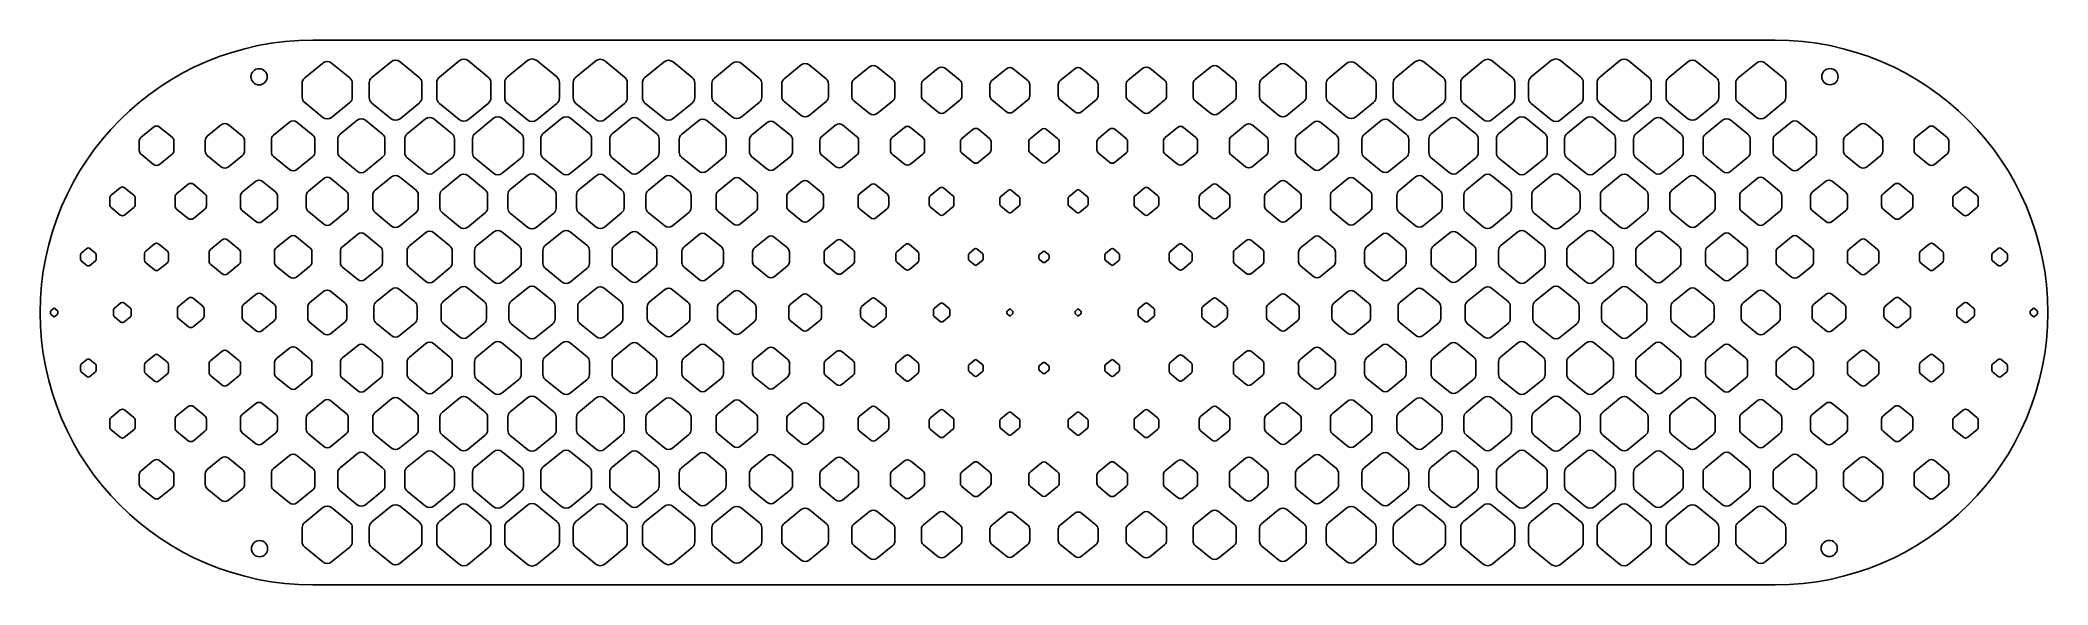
# Model space of a CAD drawing. Header units: millimetres. Extents: x -13.6 to 13.6, y -3.7 to 3.7.
import ezdxf

# ---------------------------------------------------------------- set-up
doc = ezdxf.new("R2010")
doc.units = ezdxf.units.MM
doc.layers.get('0').update_dxf_attribs({"linetype": 'CONTINUOUS'})

msp = doc.modelspace()

# ---------------------------------------------------------------- linework, layer by layer
for points in [[(9.914, 3.698), (-9.914, 3.698, 1), (-9.914, -3.698), (9.914, -3.698, 1)], [(-10.025, 2.851, -0.225449), (-10.059, 2.922), (-10.059, 3.112, -0.225449), (-10.025, 3.184), (-9.777, 3.386, -0.355892), (-9.661, 3.386), (-9.412, 3.184, -0.225449), (-9.379, 3.112), (-9.379, 2.922, -0.225449), (-9.412, 2.851), (-9.661, 2.649, -0.355892), (-9.777, 2.649)], [(-8.854, 2.631), (-9.115, 2.843, -0.225449), (-9.15, 2.918), (-9.15, 3.117, -0.225449), (-9.115, 3.192), (-8.854, 3.404, -0.355892), (-8.732, 3.404), (-8.472, 3.192, -0.225449), (-8.436, 3.117), (-8.436, 2.918, -0.225449), (-8.472, 2.843), (-8.732, 2.631, -0.355892)], [(-7.93, 2.619), (-8.199, 2.838, -0.225449), (-8.235, 2.915), (-8.235, 3.12, -0.225449), (-8.199, 3.197), (-7.93, 3.416, -0.355892), (-7.805, 3.416), (-7.537, 3.197, -0.225449), (-7.5, 3.12), (-7.5, 2.915, -0.225449), (-7.537, 2.838), (-7.805, 2.619, -0.355892)], [(-7.005, 2.616), (-7.276, 2.836, -0.225449), (-7.313, 2.914), (-7.313, 3.121, -0.225449), (-7.276, 3.199), (-7.005, 3.419, -0.355892), (-6.879, 3.419), (-6.608, 3.199, -0.225449), (-6.571, 3.121), (-6.571, 2.914, -0.225449), (-6.608, 2.836), (-6.879, 2.616, -0.355892)], [(-6.079, 2.62), (-6.347, 2.838, -0.225449), (-6.383, 2.915), (-6.383, 3.12, -0.225449), (-6.347, 3.197), (-6.079, 3.415, -0.355892), (-5.954, 3.415), (-5.686, 3.197, -0.225449), (-5.65, 3.12), (-5.65, 2.915, -0.225449), (-5.686, 2.838), (-5.954, 2.62, -0.355892)], [(-5.151, 2.632), (-5.411, 2.844, -0.225449), (-5.446, 2.918), (-5.446, 3.117, -0.225449), (-5.411, 3.191), (-5.151, 3.402, -0.355892), (-5.03, 3.402), (-4.771, 3.191, -0.225449), (-4.735, 3.117), (-4.735, 2.918, -0.225449), (-4.771, 2.844), (-5.03, 2.632, -0.355892)], [(-4.223, 2.652), (-4.469, 2.852, -0.225449), (-4.503, 2.923), (-4.503, 3.112, -0.225449), (-4.469, 3.183), (-4.223, 3.383, -0.355892), (-4.108, 3.383), (-3.861, 3.183, -0.225449), (-3.827, 3.112), (-3.827, 2.923, -0.225449), (-3.861, 2.852), (-4.108, 2.652, -0.355892)], [(-3.524, 2.863, -0.225449), (-3.555, 2.929), (-3.555, 3.106, -0.225449), (-3.524, 3.172), (-3.293, 3.36, -0.355892), (-3.186, 3.36), (-2.955, 3.172, -0.225449), (-2.924, 3.106), (-2.924, 2.929, -0.225449), (-2.955, 2.863), (-3.186, 2.675, -0.355892), (-3.293, 2.675)], [(-2.021, 2.936, -0.225449), (-2.05, 2.874), (-2.264, 2.7, -0.355892), (-2.364, 2.7), (-2.578, 2.874, -0.225449), (-2.607, 2.936), (-2.607, 3.099, -0.225449), (-2.578, 3.161), (-2.364, 3.335, -0.355892), (-2.264, 3.335), (-2.05, 3.161, -0.225449), (-2.021, 3.099)], [(-1.341, 2.72, -0.355892), (-1.435, 2.72), (-1.636, 2.883, -0.225449), (-1.663, 2.941), (-1.663, 3.094, -0.225449), (-1.636, 3.152), (-1.435, 3.315, -0.355892), (-1.341, 3.315), (-1.141, 3.152, -0.225449), (-1.113, 3.094), (-1.113, 2.941, -0.225449), (-1.141, 2.883)], [(-0.733, 3.093, -0.225449), (-0.706, 3.15), (-0.509, 3.31, -0.355892), (-0.417, 3.31), (-0.219, 3.15, -0.225449), (-0.193, 3.093), (-0.193, 2.942, -0.225449), (-0.219, 2.885), (-0.417, 2.725, -0.355892), (-0.509, 2.725), (-0.706, 2.885, -0.225449), (-0.733, 2.942)], [(0.733, 2.942), (0.733, 3.093, 0.225449), (0.706, 3.15), (0.509, 3.31, 0.355892), (0.417, 3.31), (0.219, 3.15, 0.225449), (0.193, 3.093), (0.193, 2.942, 0.225449), (0.219, 2.885), (0.417, 2.725, 0.355892), (0.509, 2.725), (0.706, 2.885, 0.225449)], [(1.636, 2.883, 0.225449), (1.663, 2.941), (1.663, 3.094, 0.225449), (1.636, 3.152), (1.435, 3.315, 0.355892), (1.341, 3.315), (1.141, 3.152, 0.225449), (1.113, 3.094), (1.113, 2.941, 0.225449), (1.141, 2.883), (1.341, 2.72, 0.355892), (1.435, 2.72)], [(2.021, 3.099), (2.021, 2.936, 0.225449), (2.05, 2.874), (2.264, 2.7, 0.355892), (2.364, 2.7), (2.578, 2.874, 0.225449), (2.607, 2.936), (2.607, 3.099, 0.225449), (2.578, 3.161), (2.364, 3.335, 0.355892), (2.264, 3.335), (2.05, 3.161, 0.225449)], [(3.186, 3.36), (2.955, 3.172, 0.225449), (2.924, 3.106), (2.924, 2.929, 0.225449), (2.955, 2.863), (3.186, 2.675, 0.355892), (3.293, 2.675), (3.524, 2.863, 0.225449), (3.555, 2.929), (3.555, 3.106, 0.225449), (3.524, 3.172), (3.293, 3.36, 0.355892)], [(3.827, 3.112), (3.827, 2.923, 0.225449), (3.861, 2.852), (4.108, 2.652, 0.355892), (4.223, 2.652), (4.469, 2.852, 0.225449), (4.503, 2.923), (4.503, 3.112, 0.225449), (4.469, 3.183), (4.223, 3.383, 0.355892), (4.108, 3.383), (3.861, 3.183, 0.225449)], [(5.411, 3.191), (5.151, 3.402, 0.355892), (5.03, 3.402), (4.771, 3.191, 0.225449), (4.735, 3.117), (4.735, 2.918, 0.225449), (4.771, 2.844), (5.03, 2.632, 0.355892), (5.151, 2.632), (5.411, 2.844, 0.225449), (5.446, 2.918), (5.446, 3.117, 0.225449)], [(6.079, 2.62), (6.347, 2.838, 0.225449), (6.383, 2.915), (6.383, 3.12, 0.225449), (6.347, 3.197), (6.079, 3.415, 0.355892), (5.954, 3.415), (5.686, 3.197, 0.225449), (5.65, 3.12), (5.65, 2.915, 0.225449), (5.686, 2.838), (5.954, 2.62, 0.355892)], [(7.005, 2.616), (7.276, 2.836, 0.225449), (7.313, 2.914), (7.313, 3.121, 0.225449), (7.276, 3.199), (7.005, 3.419, 0.355892), (6.879, 3.419), (6.608, 3.199, 0.225449), (6.571, 3.121), (6.571, 2.914, 0.225449), (6.608, 2.836), (6.879, 2.616, 0.355892)], [(7.93, 2.619), (8.199, 2.838, 0.225449), (8.235, 2.915), (8.235, 3.12, 0.225449), (8.199, 3.197), (7.93, 3.416, 0.355892), (7.805, 3.416), (7.537, 3.197, 0.225449), (7.5, 3.12), (7.5, 2.915, 0.225449), (7.537, 2.838), (7.805, 2.619, 0.355892)], [(9.115, 2.843, 0.225449), (9.15, 2.918), (9.15, 3.117, 0.225449), (9.115, 3.192), (8.854, 3.404, 0.355892), (8.732, 3.404), (8.472, 3.192, 0.225449), (8.436, 3.117), (8.436, 2.918, 0.225449), (8.472, 2.843), (8.732, 2.631, 0.355892), (8.854, 2.631)], [(9.412, 3.184, 0.225449), (9.379, 3.112), (9.379, 2.922, 0.225449), (9.412, 2.851), (9.661, 2.649, 0.355892), (9.777, 2.649), (10.025, 2.851, 0.225449), (10.059, 2.922), (10.059, 3.112, 0.225449), (10.025, 3.184), (9.777, 3.386, 0.355892), (9.661, 3.386)], [(-12.244, 2.149, -0.225449), (-12.267, 2.198), (-12.267, 2.329, -0.225449), (-12.244, 2.378), (-12.073, 2.517, -0.355892), (-11.993, 2.517), (-11.822, 2.378, -0.225449), (-11.798, 2.329), (-11.798, 2.198, -0.225449), (-11.822, 2.149), (-11.993, 2.009, -0.355892), (-12.073, 2.009)], [(-11.346, 2.133, -0.225449), (-11.373, 2.189), (-11.373, 2.337, -0.225449), (-11.346, 2.393), (-11.153, 2.551, -0.355892), (-11.062, 2.551), (-10.868, 2.393, -0.225449), (-10.841, 2.337), (-10.841, 2.189, -0.225449), (-10.868, 2.133), (-11.062, 1.975, -0.355892), (-11.153, 1.975)], [(-10.448, 2.119, -0.225449), (-10.477, 2.181), (-10.477, 2.346, -0.225449), (-10.448, 2.407), (-10.232, 2.583, -0.355892), (-10.131, 2.583), (-9.915, 2.407, -0.225449), (-9.886, 2.346), (-9.886, 2.181, -0.225449), (-9.915, 2.119), (-10.131, 1.943, -0.355892), (-10.232, 1.943)], [(-9.544, 2.107, -0.225449), (-9.576, 2.174), (-9.576, 2.352, -0.225449), (-9.544, 2.419), (-9.311, 2.61, -0.355892), (-9.201, 2.61), (-8.968, 2.419, -0.225449), (-8.936, 2.352), (-8.936, 2.174, -0.225449), (-8.968, 2.107), (-9.201, 1.917, -0.355892), (-9.311, 1.917)], [(-8.388, 1.899), (-8.633, 2.099, -0.225449), (-8.667, 2.169), (-8.667, 2.357, -0.225449), (-8.633, 2.427), (-8.388, 2.628, -0.355892), (-8.273, 2.628), (-8.027, 2.427, -0.225449), (-7.994, 2.357), (-7.994, 2.169, -0.225449), (-8.027, 2.099), (-8.273, 1.899, -0.355892)], [(-7.464, 1.89), (-7.715, 2.095, -0.225449), (-7.749, 2.167), (-7.749, 2.359, -0.225449), (-7.715, 2.431), (-7.464, 2.637, -0.355892), (-7.346, 2.637), (-7.094, 2.431, -0.225449), (-7.06, 2.359), (-7.06, 2.167, -0.225449), (-7.094, 2.095), (-7.346, 1.89, -0.355892)], [(-6.538, 1.89), (-6.789, 2.095, -0.225449), (-6.823, 2.167), (-6.823, 2.359, -0.225449), (-6.789, 2.431), (-6.538, 2.636, -0.355892), (-6.42, 2.636), (-6.169, 2.431, -0.225449), (-6.135, 2.359), (-6.135, 2.167, -0.225449), (-6.169, 2.095), (-6.42, 1.89, -0.355892)], [(-5.611, 1.9), (-5.855, 2.1, -0.225449), (-5.888, 2.17), (-5.888, 2.357, -0.225449), (-5.855, 2.427), (-5.611, 2.626, -0.355892), (-5.496, 2.626), (-5.252, 2.427, -0.225449), (-5.219, 2.357), (-5.219, 2.17, -0.225449), (-5.252, 2.1), (-5.496, 1.9, -0.355892)], [(-4.342, 2.418, -0.225449), (-4.311, 2.352), (-4.311, 2.175, -0.225449), (-4.342, 2.108), (-4.574, 1.92, -0.355892), (-4.682, 1.92), (-4.914, 2.108, -0.225449), (-4.945, 2.175), (-4.945, 2.352, -0.225449), (-4.914, 2.418), (-4.682, 2.607, -0.355892), (-4.574, 2.607)], [(-3.653, 2.58), (-3.439, 2.406, -0.225449), (-3.41, 2.345), (-3.41, 2.182, -0.225449), (-3.439, 2.12), (-3.653, 1.947, -0.355892), (-3.752, 1.947), (-3.965, 2.12, -0.225449), (-3.994, 2.182), (-3.994, 2.345, -0.225449), (-3.965, 2.406), (-3.752, 2.58, -0.355892)], [(-2.541, 2.135), (-2.732, 1.979, -0.355892), (-2.821, 1.979), (-3.013, 2.135, -0.225449), (-3.039, 2.19), (-3.039, 2.336, -0.225449), (-3.013, 2.391), (-2.821, 2.547, -0.355892), (-2.732, 2.547), (-2.541, 2.391, -0.225449), (-2.515, 2.336), (-2.515, 2.19, -0.225449)], [(-2.059, 2.15, -0.225449), (-2.082, 2.199), (-2.082, 2.328, -0.225449), (-2.059, 2.376), (-1.891, 2.513, -0.355892), (-1.812, 2.513), (-1.643, 2.376, -0.225449), (-1.621, 2.328), (-1.621, 2.199, -0.225449), (-1.643, 2.15), (-1.812, 2.013, -0.355892), (-1.891, 2.013)], [(-0.739, 2.364, -0.225449), (-0.718, 2.321), (-0.718, 2.205, -0.225449), (-0.739, 2.162), (-0.89, 2.039, -0.355892), (-0.961, 2.039), (-1.112, 2.162, -0.225449), (-1.133, 2.205), (-1.133, 2.321, -0.225449), (-1.112, 2.364), (-0.961, 2.487, -0.355892), (-0.89, 2.487)], [(0.205, 2.32, 0.225449), (0.184, 2.363), (0.035, 2.485, 0.355892), (-0.035, 2.485), (-0.184, 2.363, 0.225449), (-0.205, 2.32), (-0.205, 2.206, 0.225449), (-0.184, 2.163), (-0.035, 2.041, 0.355892), (0.035, 2.041), (0.184, 2.163, 0.225449), (0.205, 2.206)], [(1.133, 2.205), (1.133, 2.321, 0.225449), (1.112, 2.364), (0.961, 2.487, 0.355892), (0.89, 2.487), (0.739, 2.364, 0.225449), (0.718, 2.321), (0.718, 2.205, 0.225449), (0.739, 2.162), (0.89, 2.039, 0.355892), (0.961, 2.039), (1.112, 2.162, 0.225449)], [(2.059, 2.376), (1.891, 2.513, 0.355892), (1.812, 2.513), (1.643, 2.376, 0.225449), (1.621, 2.328), (1.621, 2.199, 0.225449), (1.643, 2.15), (1.812, 2.013, 0.355892), (1.891, 2.013), (2.059, 2.15, 0.225449), (2.082, 2.199), (2.082, 2.328, 0.225449)], [(2.515, 2.336), (2.515, 2.19, 0.225449), (2.541, 2.135), (2.732, 1.979, 0.355892), (2.821, 1.979), (3.013, 2.135, 0.225449), (3.039, 2.19), (3.039, 2.336, 0.225449), (3.013, 2.391), (2.821, 2.547, 0.355892), (2.732, 2.547), (2.541, 2.391, 0.225449)], [(3.994, 2.182), (3.994, 2.345, 0.225449), (3.965, 2.406), (3.752, 2.58, 0.355892), (3.653, 2.58), (3.439, 2.406, 0.225449), (3.41, 2.345), (3.41, 2.182, 0.225449), (3.439, 2.12), (3.653, 1.947, 0.355892), (3.752, 1.947), (3.965, 2.12, 0.225449)], [(4.914, 2.418), (4.682, 2.607, 0.355892), (4.574, 2.607), (4.342, 2.418, 0.225449), (4.311, 2.352), (4.311, 2.175, 0.225449), (4.342, 2.108), (4.574, 1.92, 0.355892), (4.682, 1.92), (4.914, 2.108, 0.225449), (4.945, 2.175), (4.945, 2.352, 0.225449)], [(5.855, 2.1, 0.225449), (5.888, 2.17), (5.888, 2.357, 0.225449), (5.855, 2.427), (5.611, 2.626, 0.355892), (5.496, 2.626), (5.252, 2.427, 0.225449), (5.219, 2.357), (5.219, 2.17, 0.225449), (5.252, 2.1), (5.496, 1.9, 0.355892), (5.611, 1.9)], [(6.538, 2.636, 0.355892), (6.42, 2.636), (6.169, 2.431, 0.225449), (6.135, 2.359), (6.135, 2.167, 0.225449), (6.169, 2.095), (6.42, 1.89, 0.355892), (6.538, 1.89), (6.789, 2.095, 0.225449), (6.823, 2.167), (6.823, 2.359, 0.225449), (6.789, 2.431)], [(7.06, 2.167, 0.225449), (7.094, 2.095), (7.346, 1.89, 0.355892), (7.464, 1.89), (7.715, 2.095, 0.225449), (7.749, 2.167), (7.749, 2.359, 0.225449), (7.715, 2.431), (7.464, 2.637, 0.355892), (7.346, 2.637), (7.094, 2.431, 0.225449), (7.06, 2.359)], [(8.388, 2.628, 0.355892), (8.273, 2.628), (8.027, 2.427, 0.225449), (7.994, 2.357), (7.994, 2.169, 0.225449), (8.027, 2.099), (8.273, 1.899, 0.355892), (8.388, 1.899), (8.633, 2.099, 0.225449), (8.667, 2.169), (8.667, 2.357, 0.225449), (8.633, 2.427)], [(9.576, 2.174), (9.576, 2.352, 0.225449), (9.544, 2.419), (9.311, 2.61, 0.355892), (9.201, 2.61), (8.968, 2.419, 0.225449), (8.936, 2.352), (8.936, 2.174, 0.225449), (8.968, 2.107), (9.201, 1.917, 0.355892), (9.311, 1.917), (9.544, 2.107, 0.225449)], [(10.477, 2.346, 0.225449), (10.448, 2.407), (10.232, 2.583, 0.355892), (10.131, 2.583), (9.915, 2.407, 0.225449), (9.886, 2.346), (9.886, 2.181, 0.225449), (9.915, 2.119), (10.131, 1.943, 0.355892), (10.232, 1.943), (10.448, 2.119, 0.225449), (10.477, 2.181)], [(11.062, 1.975, 0.355892), (11.153, 1.975), (11.346, 2.133, 0.225449), (11.373, 2.189), (11.373, 2.337, 0.225449), (11.346, 2.393), (11.153, 2.551, 0.355892), (11.062, 2.551), (10.868, 2.393, 0.225449), (10.841, 2.337), (10.841, 2.189, 0.225449), (10.868, 2.133)], [(11.798, 2.329), (11.798, 2.198, 0.225449), (11.822, 2.149), (11.993, 2.009, 0.355892), (12.073, 2.009), (12.244, 2.149, 0.225449), (12.267, 2.198), (12.267, 2.329, 0.225449), (12.244, 2.378), (12.073, 2.517, 0.355892), (11.993, 2.517), (11.822, 2.378, 0.225449)], [(-12.65, 1.425, -0.225449), (-12.667, 1.461), (-12.667, 1.557, -0.225449), (-12.65, 1.592), (-12.525, 1.694, -0.355892), (-12.466, 1.694), (-12.341, 1.592, -0.225449), (-12.324, 1.557), (-12.324, 1.461, -0.225449), (-12.341, 1.425), (-12.466, 1.323, -0.355892), (-12.525, 1.323)], [(-11.762, 1.405, -0.225449), (-11.783, 1.449), (-11.783, 1.568, -0.225449), (-11.762, 1.613), (-11.606, 1.74, -0.355892), (-11.534, 1.74), (-11.378, 1.613, -0.225449), (-11.357, 1.568), (-11.357, 1.449, -0.225449), (-11.378, 1.405), (-11.534, 1.278, -0.355892), (-11.606, 1.278)], [(-10.872, 1.385, -0.225449), (-10.897, 1.438), (-10.897, 1.579, -0.225449), (-10.872, 1.632), (-10.687, 1.782, -0.355892), (-10.601, 1.782), (-10.417, 1.632, -0.225449), (-10.392, 1.579), (-10.392, 1.438, -0.225449), (-10.417, 1.385), (-10.601, 1.235, -0.355892), (-10.687, 1.235)], [(-9.975, 1.37, -0.225449), (-10.004, 1.429), (-10.004, 1.588, -0.225449), (-9.975, 1.648), (-9.767, 1.818, -0.355892), (-9.67, 1.818), (-9.462, 1.648, -0.225449), (-9.434, 1.588), (-9.434, 1.429, -0.225449), (-9.462, 1.37), (-9.67, 1.2, -0.355892), (-9.767, 1.2)], [(-8.846, 1.174), (-9.071, 1.358, -0.225449), (-9.102, 1.423), (-9.102, 1.595, -0.225449), (-9.071, 1.66), (-8.846, 1.843, -0.355892), (-8.74, 1.843), (-8.515, 1.66, -0.225449), (-8.484, 1.595), (-8.484, 1.423, -0.225449), (-8.515, 1.358), (-8.74, 1.174, -0.355892)], [(-7.923, 1.159), (-8.158, 1.351, -0.225449), (-8.191, 1.419), (-8.191, 1.599, -0.225449), (-8.158, 1.667), (-7.923, 1.859, -0.355892), (-7.812, 1.859), (-7.577, 1.667, -0.225449), (-7.545, 1.599), (-7.545, 1.419, -0.225449), (-7.577, 1.351), (-7.812, 1.159, -0.355892)], [(-6.998, 1.154), (-7.237, 1.349, -0.225449), (-7.269, 1.417), (-7.269, 1.6, -0.225449), (-7.237, 1.669), (-6.998, 1.863, -0.355892), (-6.886, 1.863), (-6.647, 1.669, -0.225449), (-6.615, 1.6), (-6.615, 1.417, -0.225449), (-6.647, 1.349), (-6.886, 1.154, -0.355892)], [(-6.071, 1.16), (-6.306, 1.352, -0.225449), (-6.338, 1.419), (-6.338, 1.599, -0.225449), (-6.306, 1.666), (-6.071, 1.857, -0.355892), (-5.961, 1.857), (-5.727, 1.666, -0.225449), (-5.695, 1.599), (-5.695, 1.419, -0.225449), (-5.727, 1.352), (-5.961, 1.16, -0.355892)], [(-5.143, 1.177), (-5.367, 1.359, -0.225449), (-5.397, 1.423), (-5.397, 1.594, -0.225449), (-5.367, 1.658), (-5.143, 1.841, -0.355892), (-5.039, 1.841), (-4.815, 1.658, -0.225449), (-4.785, 1.594), (-4.785, 1.423, -0.225449), (-4.815, 1.359), (-5.039, 1.177, -0.355892)], [(-4.213, 1.204), (-4.419, 1.371, -0.225449), (-4.447, 1.43), (-4.447, 1.587, -0.225449), (-4.419, 1.646), (-4.213, 1.814, -0.355892), (-4.117, 1.814), (-3.912, 1.646, -0.225449), (-3.884, 1.587), (-3.884, 1.43, -0.225449), (-3.912, 1.371), (-4.117, 1.204, -0.355892)], [(-3.463, 1.388, -0.225449), (-3.487, 1.44), (-3.487, 1.578, -0.225449), (-3.463, 1.63), (-3.282, 1.777, -0.355892), (-3.197, 1.777), (-3.016, 1.63, -0.225449), (-2.992, 1.578), (-2.992, 1.44, -0.225449), (-3.016, 1.388), (-3.197, 1.24, -0.355892), (-3.282, 1.24)], [(-2.522, 1.567, -0.225449), (-2.501, 1.61), (-2.349, 1.734, -0.355892), (-2.279, 1.734), (-2.127, 1.61, -0.225449), (-2.106, 1.567), (-2.106, 1.451, -0.225449), (-2.127, 1.407), (-2.279, 1.284, -0.355892), (-2.349, 1.284), (-2.501, 1.407, -0.225449), (-2.522, 1.451)], [(-1.555, 1.462), (-1.555, 1.555, -0.225449), (-1.538, 1.59), (-1.417, 1.689, -0.355892), (-1.36, 1.689), (-1.239, 1.59, -0.225449), (-1.222, 1.555), (-1.222, 1.462, -0.225449), (-1.239, 1.428), (-1.36, 1.329, -0.355892), (-1.417, 1.329), (-1.538, 1.428, -0.225449)], [(-0.6, 1.547, -0.225449), (-0.586, 1.576), (-0.486, 1.657, -0.355892), (-0.439, 1.657), (-0.339, 1.576, -0.225449), (-0.326, 1.547), (-0.326, 1.47, -0.225449), (-0.339, 1.442), (-0.439, 1.36, -0.355892), (-0.486, 1.36), (-0.586, 1.442, -0.225449), (-0.6, 1.47)], [(0.339, 1.442), (0.439, 1.36, 0.355892), (0.486, 1.36), (0.586, 1.442, 0.225449), (0.6, 1.47), (0.6, 1.547, 0.225449), (0.586, 1.576), (0.486, 1.657, 0.355892), (0.439, 1.657), (0.339, 1.576, 0.225449), (0.326, 1.547), (0.326, 1.47, 0.225449)], [(1.538, 1.59), (1.417, 1.689, 0.355892), (1.36, 1.689), (1.239, 1.59, 0.225449), (1.222, 1.555), (1.222, 1.462, 0.225449), (1.239, 1.428), (1.36, 1.329, 0.355892), (1.417, 1.329), (1.538, 1.428, 0.225449), (1.555, 1.462), (1.555, 1.555, 0.225449)], [(2.279, 1.734), (2.127, 1.61, 0.225449), (2.106, 1.567), (2.106, 1.451, 0.225449), (2.127, 1.407), (2.279, 1.284, 0.355892), (2.349, 1.284), (2.501, 1.407, 0.225449), (2.522, 1.451), (2.522, 1.567, 0.225449), (2.501, 1.61), (2.349, 1.734, 0.355892)], [(3.197, 1.24, 0.355892), (3.282, 1.24), (3.463, 1.388, 0.225449), (3.487, 1.44), (3.487, 1.578, 0.225449), (3.463, 1.63), (3.282, 1.777, 0.355892), (3.197, 1.777), (3.016, 1.63, 0.225449), (2.992, 1.578), (2.992, 1.44, 0.225449), (3.016, 1.388)], [(4.419, 1.646), (4.213, 1.814, 0.355892), (4.117, 1.814), (3.912, 1.646, 0.225449), (3.884, 1.587), (3.884, 1.43, 0.225449), (3.912, 1.371), (4.117, 1.204, 0.355892), (4.213, 1.204), (4.419, 1.371, 0.225449), (4.447, 1.43), (4.447, 1.587, 0.225449)], [(4.815, 1.658, 0.225449), (4.785, 1.594), (4.785, 1.423, 0.225449), (4.815, 1.359), (5.039, 1.177, 0.355892), (5.143, 1.177), (5.367, 1.359, 0.225449), (5.397, 1.423), (5.397, 1.594, 0.225449), (5.367, 1.658), (5.143, 1.841, 0.355892), (5.039, 1.841)], [(5.727, 1.666, 0.225449), (5.695, 1.599), (5.695, 1.419, 0.225449), (5.727, 1.352), (5.961, 1.16, 0.355892), (6.071, 1.16), (6.306, 1.352, 0.225449), (6.338, 1.419), (6.338, 1.599, 0.225449), (6.306, 1.666), (6.071, 1.857, 0.355892), (5.961, 1.857)], [(7.269, 1.6, 0.225449), (7.237, 1.669), (6.998, 1.863, 0.355892), (6.886, 1.863), (6.647, 1.669, 0.225449), (6.615, 1.6), (6.615, 1.417, 0.225449), (6.647, 1.349), (6.886, 1.154, 0.355892), (6.998, 1.154), (7.237, 1.349, 0.225449), (7.269, 1.417)], [(7.923, 1.859, 0.355892), (7.812, 1.859), (7.577, 1.667, 0.225449), (7.545, 1.599), (7.545, 1.419, 0.225449), (7.577, 1.351), (7.812, 1.159, 0.355892), (7.923, 1.159), (8.158, 1.351, 0.225449), (8.191, 1.419), (8.191, 1.599, 0.225449), (8.158, 1.667)], [(8.484, 1.595), (8.484, 1.423, 0.225449), (8.515, 1.358), (8.74, 1.174, 0.355892), (8.846, 1.174), (9.071, 1.358, 0.225449), (9.102, 1.423), (9.102, 1.595, 0.225449), (9.071, 1.66), (8.846, 1.843, 0.355892), (8.74, 1.843), (8.515, 1.66, 0.225449)], [(9.462, 1.37), (9.67, 1.2, 0.355892), (9.767, 1.2), (9.975, 1.37, 0.225449), (10.004, 1.429), (10.004, 1.588, 0.225449), (9.975, 1.648), (9.767, 1.818, 0.355892), (9.67, 1.818), (9.462, 1.648, 0.225449), (9.434, 1.588), (9.434, 1.429, 0.225449)], [(10.872, 1.385, 0.225449), (10.897, 1.438), (10.897, 1.579, 0.225449), (10.872, 1.632), (10.687, 1.782, 0.355892), (10.601, 1.782), (10.417, 1.632, 0.225449), (10.392, 1.579), (10.392, 1.438, 0.225449), (10.417, 1.385), (10.601, 1.235, 0.355892), (10.687, 1.235)], [(11.762, 1.613), (11.606, 1.74, 0.355892), (11.534, 1.74), (11.378, 1.613, 0.225449), (11.357, 1.568), (11.357, 1.449, 0.225449), (11.378, 1.405), (11.534, 1.278, 0.355892), (11.606, 1.278), (11.762, 1.405, 0.225449), (11.783, 1.449), (11.783, 1.568, 0.225449)], [(12.525, 1.694, 0.355892), (12.466, 1.694), (12.341, 1.592, 0.225449), (12.324, 1.557), (12.324, 1.461, 0.225449), (12.341, 1.425), (12.466, 1.323, 0.355892), (12.525, 1.323), (12.65, 1.425, 0.225449), (12.667, 1.461), (12.667, 1.557, 0.225449), (12.65, 1.592)], [(-8.382, 0.423), (-8.605, 0.605, -0.225449), (-8.636, 0.669), (-8.636, 0.84, -0.225449), (-8.605, 0.904), (-8.382, 1.085, -0.355892), (-8.278, 1.085), (-8.055, 0.904, -0.225449), (-8.025, 0.84), (-8.025, 0.669, -0.225449), (-8.055, 0.605), (-8.278, 0.423, -0.355892)], [(-7.459, 0.413), (-7.689, 0.6, -0.225449), (-7.72, 0.666), (-7.72, 0.842, -0.225449), (-7.689, 0.908), (-7.459, 1.096, -0.355892), (-7.351, 1.096), (-7.121, 0.908, -0.225449), (-7.089, 0.842), (-7.089, 0.666, -0.225449), (-7.121, 0.6), (-7.351, 0.413, -0.355892)], [(-6.533, 0.413), (-6.763, 0.601, -0.225449), (-6.794, 0.667), (-6.794, 0.842, -0.225449), (-6.763, 0.908), (-6.533, 1.095, -0.355892), (-6.425, 1.095), (-6.196, 0.908, -0.225449), (-6.164, 0.842), (-6.164, 0.667, -0.225449), (-6.196, 0.601), (-6.425, 0.413, -0.355892)], [(-5.605, 0.426), (-5.827, 0.606, -0.225449), (-5.857, 0.67), (-5.857, 0.839, -0.225449), (-5.827, 0.903), (-5.605, 1.083, -0.355892), (-5.502, 1.083), (-5.28, 0.903, -0.225449), (-5.25, 0.839), (-5.25, 0.67, -0.225449), (-5.28, 0.606), (-5.502, 0.426, -0.355892)], [(5.25, 0.839), (5.25, 0.67, 0.225449), (5.28, 0.606), (5.502, 0.426, 0.355892), (5.605, 0.426), (5.827, 0.606, 0.225449), (5.857, 0.67), (5.857, 0.839, 0.225449), (5.827, 0.903), (5.605, 1.083, 0.355892), (5.502, 1.083), (5.28, 0.903, 0.225449)], [(6.533, 0.413), (6.763, 0.601, 0.225449), (6.794, 0.667), (6.794, 0.842, 0.225449), (6.763, 0.908), (6.533, 1.095, 0.355892), (6.425, 1.095), (6.196, 0.908, 0.225449), (6.164, 0.842), (6.164, 0.667, 0.225449), (6.196, 0.601), (6.425, 0.413, 0.355892)], [(7.689, 0.6, 0.225449), (7.72, 0.666), (7.72, 0.842, 0.225449), (7.689, 0.908), (7.459, 1.096, 0.355892), (7.351, 1.096), (7.121, 0.908, 0.225449), (7.089, 0.842), (7.089, 0.666, 0.225449), (7.121, 0.6), (7.351, 0.413, 0.355892), (7.459, 0.413)], [(8.382, 0.423), (8.605, 0.605, 0.225449), (8.636, 0.669), (8.636, 0.84, 0.225449), (8.605, 0.904), (8.382, 1.085, 0.355892), (8.278, 1.085), (8.055, 0.904, 0.225449), (8.025, 0.84), (8.025, 0.669, 0.225449), (8.055, 0.605), (8.278, 0.423, 0.355892)], [(-13.054, 0.702, -0.225449), (-13.065, 0.725), (-13.065, 0.784, -0.225449), (-13.054, 0.806), (-12.977, 0.87, -0.355892), (-12.94, 0.87), (-12.862, 0.806, -0.225449), (-12.852, 0.784), (-12.852, 0.725, -0.225449), (-12.862, 0.702), (-12.94, 0.639, -0.355892), (-12.977, 0.639)], [(-12.179, 0.675, -0.225449), (-12.195, 0.709), (-12.195, 0.8, -0.225449), (-12.179, 0.834), (-12.06, 0.93, -0.355892), (-12.005, 0.93), (-11.887, 0.834, -0.225449), (-11.871, 0.8), (-11.871, 0.709, -0.225449), (-11.887, 0.675), (-12.005, 0.579, -0.355892), (-12.06, 0.579)], [(-11.298, 0.651, -0.225449), (-11.32, 0.695), (-11.32, 0.814, -0.225449), (-11.298, 0.858), (-11.143, 0.985, -0.355892), (-11.071, 0.985), (-10.916, 0.858, -0.225449), (-10.895, 0.814), (-10.895, 0.695, -0.225449), (-10.916, 0.651), (-11.071, 0.524, -0.355892), (-11.143, 0.524)], [(-10.41, 0.63, -0.225449), (-10.435, 0.684), (-10.435, 0.825, -0.225449), (-10.41, 0.878), (-10.225, 1.029, -0.355892), (-10.138, 1.029), (-9.953, 0.878, -0.225449), (-9.928, 0.825), (-9.928, 0.684, -0.225449), (-9.953, 0.63), (-10.138, 0.48, -0.355892), (-10.225, 0.48)], [(-9.512, 0.615, -0.225449), (-9.541, 0.675), (-9.541, 0.834, -0.225449), (-9.512, 0.893), (-9.305, 1.063, -0.355892), (-9.207, 1.063), (-9, 0.893, -0.225449), (-8.971, 0.834), (-8.971, 0.675, -0.225449), (-9, 0.615), (-9.207, 0.446, -0.355892), (-9.305, 0.446)], [(-4.909, 0.676), (-4.909, 0.833, -0.225449), (-4.881, 0.892), (-4.676, 1.059, -0.355892), (-4.58, 1.059), (-4.375, 0.892, -0.225449), (-4.347, 0.833), (-4.347, 0.676, -0.225449), (-4.375, 0.617), (-4.58, 0.449, -0.355892), (-4.676, 0.449), (-4.881, 0.617, -0.225449)], [(-3.951, 0.685), (-3.951, 0.824, -0.225449), (-3.927, 0.876), (-3.745, 1.024, -0.355892), (-3.66, 1.024), (-3.478, 0.876, -0.225449), (-3.453, 0.824), (-3.453, 0.685, -0.225449), (-3.478, 0.633), (-3.66, 0.485, -0.355892), (-3.745, 0.485), (-3.927, 0.633, -0.225449)], [(-2.57, 0.812), (-2.57, 0.697, -0.225449), (-2.591, 0.653), (-2.742, 0.531, -0.355892), (-2.812, 0.531), (-2.963, 0.653, -0.225449), (-2.983, 0.697), (-2.983, 0.812, -0.225449), (-2.963, 0.855), (-2.812, 0.978, -0.355892), (-2.742, 0.978), (-2.591, 0.855, -0.225449)], [(-1.696, 0.798), (-1.696, 0.711, -0.225449), (-1.711, 0.678), (-1.825, 0.586, -0.355892), (-1.878, 0.586), (-1.991, 0.678, -0.225449), (-2.007, 0.711), (-2.007, 0.798, -0.225449), (-1.991, 0.83), (-1.878, 0.923, -0.355892), (-1.825, 0.923), (-1.711, 0.83, -0.225449)], [(-1.025, 0.727), (-1.025, 0.782, -0.225449), (-1.015, 0.803), (-0.943, 0.863, -0.355892), (-0.909, 0.863), (-0.836, 0.803, -0.225449), (-0.826, 0.782), (-0.826, 0.727, -0.225449), (-0.836, 0.706), (-0.909, 0.646, -0.355892), (-0.943, 0.646), (-1.015, 0.706, -0.225449)], [(-0.068, 0.773), (-0.068, 0.736, 0.225449), (-0.061, 0.721), (-0.012, 0.681, 0.355892), (0.012, 0.681), (0.061, 0.721, 0.225449), (0.068, 0.736), (0.068, 0.773, 0.225449), (0.061, 0.787), (0.012, 0.828, 0.355892), (-0.012, 0.828), (-0.061, 0.787, 0.225449)], [(0.836, 0.803, 0.225449), (0.826, 0.782), (0.826, 0.727, 0.225449), (0.836, 0.706), (0.909, 0.646, 0.355892), (0.943, 0.646), (1.015, 0.706, 0.225449), (1.025, 0.727), (1.025, 0.782, 0.225449), (1.015, 0.803), (0.943, 0.863, 0.355892), (0.909, 0.863)], [(1.878, 0.923, 0.355892), (1.825, 0.923), (1.711, 0.83, 0.225449), (1.696, 0.798), (1.696, 0.711, 0.225449), (1.711, 0.678), (1.825, 0.586, 0.355892), (1.878, 0.586), (1.991, 0.678, 0.225449), (2.007, 0.711), (2.007, 0.798, 0.225449), (1.991, 0.83)], [(2.812, 0.978, 0.355892), (2.742, 0.978), (2.591, 0.855, 0.225449), (2.57, 0.812), (2.57, 0.697, 0.225449), (2.591, 0.653), (2.742, 0.531, 0.355892), (2.812, 0.531), (2.963, 0.653, 0.225449), (2.983, 0.697), (2.983, 0.812, 0.225449), (2.963, 0.855)], [(3.951, 0.824, 0.225449), (3.927, 0.876), (3.745, 1.024, 0.355892), (3.66, 1.024), (3.478, 0.876, 0.225449), (3.453, 0.824), (3.453, 0.685, 0.225449), (3.478, 0.633), (3.66, 0.485, 0.355892), (3.745, 0.485), (3.927, 0.633, 0.225449), (3.951, 0.685)], [(4.909, 0.833, 0.225449), (4.881, 0.892), (4.676, 1.059, 0.355892), (4.58, 1.059), (4.375, 0.892, 0.225449), (4.347, 0.833), (4.347, 0.676, 0.225449), (4.375, 0.617), (4.58, 0.449, 0.355892), (4.676, 0.449), (4.881, 0.617, 0.225449), (4.909, 0.676)], [(9.512, 0.893), (9.305, 1.063, 0.355892), (9.207, 1.063), (9, 0.893, 0.225449), (8.971, 0.834), (8.971, 0.675, 0.225449), (9, 0.615), (9.207, 0.446, 0.355892), (9.305, 0.446), (9.512, 0.615, 0.225449), (9.541, 0.675), (9.541, 0.834, 0.225449)], [(10.138, 1.029), (9.953, 0.878, 0.225449), (9.928, 0.825), (9.928, 0.684, 0.225449), (9.953, 0.63), (10.138, 0.48, 0.355892), (10.225, 0.48), (10.41, 0.63, 0.225449), (10.435, 0.684), (10.435, 0.825, 0.225449), (10.41, 0.878), (10.225, 1.029, 0.355892)], [(11.143, 0.985, 0.355892), (11.071, 0.985), (10.916, 0.858, 0.225449), (10.895, 0.814), (10.895, 0.695, 0.225449), (10.916, 0.651), (11.071, 0.524, 0.355892), (11.143, 0.524), (11.298, 0.651, 0.225449), (11.32, 0.695), (11.32, 0.814, 0.225449), (11.298, 0.858)], [(12.179, 0.834), (12.06, 0.93, 0.355892), (12.005, 0.93), (11.887, 0.834, 0.225449), (11.871, 0.8), (11.871, 0.709, 0.225449), (11.887, 0.675), (12.005, 0.579, 0.355892), (12.06, 0.579), (12.179, 0.675, 0.225449), (12.195, 0.709), (12.195, 0.8, 0.225449)], [(13.065, 0.784, 0.225449), (13.054, 0.806), (12.977, 0.87, 0.355892), (12.94, 0.87), (12.862, 0.806, 0.225449), (12.852, 0.784), (12.852, 0.725, 0.225449), (12.862, 0.702), (12.94, 0.639, 0.355892), (12.977, 0.639), (13.054, 0.702, 0.225449), (13.065, 0.725)], [(-9.958, -0.13, -0.225449), (-9.984, -0.074), (-9.984, 0.074, -0.225449), (-9.958, 0.13), (-9.764, 0.288, -0.355892), (-9.673, 0.288), (-9.48, 0.13, -0.225449), (-9.453, 0.074), (-9.453, -0.074, -0.225449), (-9.48, -0.13), (-9.673, -0.288, -0.355892), (-9.764, -0.288)], [(-8.843, -0.317), (-9.056, -0.143, -0.225449), (-9.085, -0.082), (-9.085, 0.082, -0.225449), (-9.056, 0.143), (-8.843, 0.317, -0.355892), (-8.743, 0.317), (-8.53, 0.143, -0.225449), (-8.501, 0.082), (-8.501, -0.082, -0.225449), (-8.53, -0.143), (-8.743, -0.317, -0.355892)], [(-7.92, -0.334), (-8.145, -0.15, -0.225449), (-8.176, -0.086), (-8.176, 0.086, -0.225449), (-8.145, 0.15), (-7.92, 0.334, -0.355892), (-7.815, 0.334), (-7.59, 0.15, -0.225449), (-7.56, 0.086), (-7.56, -0.086, -0.225449), (-7.59, -0.15), (-7.815, -0.334, -0.355892)], [(-6.995, -0.339), (-7.224, -0.153, -0.225449), (-7.255, -0.087), (-7.255, 0.087, -0.225449), (-7.224, 0.153), (-6.995, 0.339, -0.355892), (-6.889, 0.339), (-6.66, 0.153, -0.225449), (-6.629, 0.087), (-6.629, -0.087, -0.225449), (-6.66, -0.153), (-6.889, -0.339, -0.355892)], [(-6.069, -0.332), (-6.292, -0.15, -0.225449), (-6.323, -0.086), (-6.323, 0.086, -0.225449), (-6.292, 0.15), (-6.069, 0.332, -0.355892), (-5.964, 0.332), (-5.74, 0.15, -0.225449), (-5.71, 0.086), (-5.71, -0.086, -0.225449), (-5.74, -0.15), (-5.964, -0.332, -0.355892)], [(-5.14, 0.314, -0.355892), (-5.041, 0.314), (-4.83, 0.141, -0.225449), (-4.801, 0.081), (-4.801, -0.081, -0.225449), (-4.83, -0.141), (-5.041, -0.314, -0.355892), (-5.14, -0.314), (-5.352, -0.141, -0.225449), (-5.38, -0.081), (-5.38, 0.081, -0.225449), (-5.352, 0.141)], [(-3.93, -0.128), (-4.121, -0.283, -0.355892), (-4.21, -0.283), (-4.401, -0.128, -0.225449), (-4.427, -0.073), (-4.427, 0.073, -0.225449), (-4.401, 0.128), (-4.21, 0.283, -0.355892), (-4.121, 0.283), (-3.93, 0.128, -0.225449), (-3.904, 0.073), (-3.904, -0.073, -0.225449)], [(4.427, 0.073, 0.225449), (4.401, 0.128), (4.21, 0.283, 0.355892), (4.121, 0.283), (3.93, 0.128, 0.225449), (3.904, 0.073), (3.904, -0.073, 0.225449), (3.93, -0.128), (4.121, -0.283, 0.355892), (4.21, -0.283), (4.401, -0.128, 0.225449), (4.427, -0.073)], [(5.352, 0.141), (5.14, 0.314, 0.355892), (5.041, 0.314), (4.83, 0.141, 0.225449), (4.801, 0.081), (4.801, -0.081, 0.225449), (4.83, -0.141), (5.041, -0.314, 0.355892), (5.14, -0.314), (5.352, -0.141, 0.225449), (5.38, -0.081), (5.38, 0.081, 0.225449)], [(6.323, 0.086, 0.225449), (6.292, 0.15), (6.069, 0.332, 0.355892), (5.964, 0.332), (5.74, 0.15, 0.225449), (5.71, 0.086), (5.71, -0.086, 0.225449), (5.74, -0.15), (5.964, -0.332, 0.355892), (6.069, -0.332), (6.292, -0.15, 0.225449), (6.323, -0.086)], [(6.995, -0.339), (7.224, -0.153, 0.225449), (7.255, -0.087), (7.255, 0.087, 0.225449), (7.224, 0.153), (6.995, 0.339, 0.355892), (6.889, 0.339), (6.66, 0.153, 0.225449), (6.629, 0.087), (6.629, -0.087, 0.225449), (6.66, -0.153), (6.889, -0.339, 0.355892)], [(7.815, -0.334, 0.355892), (7.92, -0.334), (8.145, -0.15, 0.225449), (8.176, -0.086), (8.176, 0.086, 0.225449), (8.145, 0.15), (7.92, 0.334, 0.355892), (7.815, 0.334), (7.59, 0.15, 0.225449), (7.56, 0.086), (7.56, -0.086, 0.225449), (7.59, -0.15)], [(8.843, -0.317), (9.056, -0.143, 0.225449), (9.085, -0.082), (9.085, 0.082, 0.225449), (9.056, 0.143), (8.843, 0.317, 0.355892), (8.743, 0.317), (8.53, 0.143, 0.225449), (8.501, 0.082), (8.501, -0.082, 0.225449), (8.53, -0.143), (8.743, -0.317, 0.355892)], [(9.958, -0.13, 0.225449), (9.984, -0.074), (9.984, 0.074, 0.225449), (9.958, 0.13), (9.764, 0.288, 0.355892), (9.673, 0.288), (9.48, 0.13, 0.225449), (9.453, 0.074), (9.453, -0.074, 0.225449), (9.48, -0.13), (9.673, -0.288, 0.355892), (9.764, -0.288)], [(-13.466, -0.024, -0.225449), (-13.471, -0.014), (-13.471, 0.014, -0.225449), (-13.466, 0.024), (-13.43, 0.054, -0.355892), (-13.413, 0.054), (-13.376, 0.024, -0.225449), (-13.372, 0.014), (-13.372, -0.014, -0.225449), (-13.376, -0.024), (-13.413, -0.054, -0.355892), (-13.43, -0.054)], [(-12.604, -0.059, -0.225449), (-12.616, -0.034), (-12.616, 0.034, -0.225449), (-12.604, 0.059), (-12.516, 0.13, -0.355892), (-12.475, 0.13), (-12.387, 0.059, -0.225449), (-12.376, 0.034), (-12.376, -0.034, -0.225449), (-12.387, -0.059), (-12.475, -0.13, -0.355892), (-12.516, -0.13)], [(-11.732, -0.088, -0.225449), (-11.749, -0.05), (-11.749, 0.05, -0.225449), (-11.732, 0.088), (-11.601, 0.194, -0.355892), (-11.539, 0.194), (-11.408, 0.088, -0.225449), (-11.39, 0.05), (-11.39, -0.05, -0.225449), (-11.408, -0.088), (-11.539, -0.194, -0.355892), (-11.601, -0.194)], [(-10.85, -0.111, -0.225449), (-10.872, -0.064), (-10.872, 0.064, -0.225449), (-10.85, 0.111), (-10.683, 0.247, -0.355892), (-10.605, 0.247), (-10.439, 0.111, -0.225449), (-10.416, 0.064), (-10.416, -0.064, -0.225449), (-10.439, -0.111), (-10.605, -0.247, -0.355892), (-10.683, -0.247)], [(-3.202, -0.241, -0.355892), (-3.278, -0.241), (-3.44, -0.109, -0.225449), (-3.462, -0.062), (-3.462, 0.062, -0.225449), (-3.44, 0.109), (-3.278, 0.241, -0.355892), (-3.202, 0.241), (-3.039, 0.109, -0.225449), (-3.017, 0.062), (-3.017, -0.062, -0.225449), (-3.039, -0.109)], [(-2.159, -0.084), (-2.285, -0.187, -0.355892), (-2.343, -0.187), (-2.469, -0.084, -0.225449), (-2.487, -0.048), (-2.487, 0.048, -0.225449), (-2.469, 0.084), (-2.343, 0.187, -0.355892), (-2.285, 0.187), (-2.159, 0.084, -0.225449), (-2.141, 0.048), (-2.141, -0.048, -0.225449)], [(-1.369, 0.121), (-1.288, 0.055, -0.225449), (-1.277, 0.031), (-1.277, -0.031, -0.225449), (-1.288, -0.055), (-1.369, -0.121, -0.355892), (-1.407, -0.121), (-1.489, -0.055, -0.225449), (-1.5, -0.031), (-1.5, 0.031, -0.225449), (-1.489, 0.055), (-1.407, 0.121, -0.355892)], [(-0.47, 0.043, -0.355892), (-0.456, 0.043), (-0.427, 0.02, -0.225449), (-0.423, 0.011), (-0.423, -0.011, -0.225449), (-0.427, -0.02), (-0.456, -0.043, -0.355892), (-0.47, -0.043), (-0.499, -0.02, -0.225449), (-0.503, -0.011), (-0.503, 0.011, -0.225449), (-0.499, 0.02)], [(0.499, 0.02), (0.47, 0.043, 0.355892), (0.456, 0.043), (0.427, 0.02, 0.225449), (0.423, 0.011), (0.423, -0.011, 0.225449), (0.427, -0.02), (0.456, -0.043, 0.355892), (0.47, -0.043), (0.499, -0.02, 0.225449), (0.503, -0.011), (0.503, 0.011, 0.225449)], [(1.369, 0.121), (1.288, 0.055, 0.225449), (1.277, 0.031), (1.277, -0.031, 0.225449), (1.288, -0.055), (1.369, -0.121, 0.355892), (1.407, -0.121), (1.489, -0.055, 0.225449), (1.5, -0.031), (1.5, 0.031, 0.225449), (1.489, 0.055), (1.407, 0.121, 0.355892)], [(2.487, 0.048, 0.225449), (2.469, 0.084), (2.343, 0.187, 0.355892), (2.285, 0.187), (2.159, 0.084, 0.225449), (2.141, 0.048), (2.141, -0.048, 0.225449), (2.159, -0.084), (2.285, -0.187, 0.355892), (2.343, -0.187), (2.469, -0.084, 0.225449), (2.487, -0.048)], [(3.202, 0.241), (3.039, 0.109, 0.225449), (3.017, 0.062), (3.017, -0.062, 0.225449), (3.039, -0.109), (3.202, -0.241, 0.355892), (3.278, -0.241), (3.44, -0.109, 0.225449), (3.462, -0.062), (3.462, 0.062, 0.225449), (3.44, 0.109), (3.278, 0.241, 0.355892)], [(10.605, 0.247), (10.439, 0.111, 0.225449), (10.416, 0.064), (10.416, -0.064, 0.225449), (10.439, -0.111), (10.605, -0.247, 0.355892), (10.683, -0.247), (10.85, -0.111, 0.225449), (10.872, -0.064), (10.872, 0.064, 0.225449), (10.85, 0.111), (10.683, 0.247, 0.355892)], [(11.39, -0.05, 0.225449), (11.408, -0.088), (11.539, -0.194, 0.355892), (11.601, -0.194), (11.732, -0.088, 0.225449), (11.749, -0.05), (11.749, 0.05, 0.225449), (11.732, 0.088), (11.601, 0.194, 0.355892), (11.539, 0.194), (11.408, 0.088, 0.225449), (11.39, 0.05)], [(12.616, 0.034, 0.225449), (12.604, 0.059), (12.516, 0.13, 0.355892), (12.475, 0.13), (12.387, 0.059, 0.225449), (12.376, 0.034), (12.376, -0.034, 0.225449), (12.387, -0.059), (12.475, -0.13, 0.355892), (12.516, -0.13), (12.604, -0.059, 0.225449), (12.616, -0.034)], [(13.413, 0.054), (13.376, 0.024, 0.225449), (13.372, 0.014), (13.372, -0.014, 0.225449), (13.376, -0.024), (13.413, -0.054, 0.355892), (13.43, -0.054), (13.466, -0.024, 0.225449), (13.471, -0.014), (13.471, 0.014, 0.225449), (13.466, 0.024), (13.43, 0.054, 0.355892)], [(-11.298, -0.858, -0.225449), (-11.32, -0.814), (-11.32, -0.695, -0.225449), (-11.298, -0.651), (-11.143, -0.524, -0.355892), (-11.071, -0.524), (-10.916, -0.651, -0.225449), (-10.895, -0.695), (-10.895, -0.814, -0.225449), (-10.916, -0.858), (-11.071, -0.985, -0.355892), (-11.143, -0.985)], [(-10.41, -0.878, -0.225449), (-10.435, -0.825), (-10.435, -0.684, -0.225449), (-10.41, -0.63), (-10.225, -0.48, -0.355892), (-10.138, -0.48), (-9.953, -0.63, -0.225449), (-9.928, -0.684), (-9.928, -0.825, -0.225449), (-9.953, -0.878), (-10.138, -1.029, -0.355892), (-10.225, -1.029)], [(-9.512, -0.893, -0.225449), (-9.541, -0.834), (-9.541, -0.675, -0.225449), (-9.512, -0.615), (-9.305, -0.446, -0.355892), (-9.207, -0.446), (-9, -0.615, -0.225449), (-8.971, -0.675), (-8.971, -0.834, -0.225449), (-9, -0.893), (-9.207, -1.063, -0.355892), (-9.305, -1.063)], [(-8.382, -1.085), (-8.605, -0.904, -0.225449), (-8.636, -0.84), (-8.636, -0.669, -0.225449), (-8.605, -0.605), (-8.382, -0.423, -0.355892), (-8.278, -0.423), (-8.055, -0.605, -0.225449), (-8.025, -0.669), (-8.025, -0.84, -0.225449), (-8.055, -0.904), (-8.278, -1.085, -0.355892)], [(-7.459, -1.096), (-7.689, -0.908, -0.225449), (-7.72, -0.842), (-7.72, -0.666, -0.225449), (-7.689, -0.6), (-7.459, -0.413, -0.355892), (-7.351, -0.413), (-7.121, -0.6, -0.225449), (-7.089, -0.666), (-7.089, -0.842, -0.225449), (-7.121, -0.908), (-7.351, -1.096, -0.355892)], [(-6.533, -1.095), (-6.763, -0.908, -0.225449), (-6.794, -0.842), (-6.794, -0.666, -0.225449), (-6.763, -0.601), (-6.533, -0.413, -0.355892), (-6.425, -0.413), (-6.196, -0.601, -0.225449), (-6.164, -0.666), (-6.164, -0.842, -0.225449), (-6.196, -0.908), (-6.425, -1.095, -0.355892)], [(-5.605, -1.083), (-5.827, -0.903, -0.225449), (-5.857, -0.839), (-5.857, -0.67, -0.225449), (-5.827, -0.606), (-5.605, -0.426, -0.355892), (-5.502, -0.426), (-5.28, -0.606, -0.225449), (-5.25, -0.67), (-5.25, -0.839, -0.225449), (-5.28, -0.903), (-5.502, -1.083, -0.355892)], [(-4.58, -1.059, -0.355892), (-4.676, -1.059), (-4.881, -0.892, -0.225449), (-4.909, -0.833), (-4.909, -0.676, -0.225449), (-4.881, -0.617), (-4.676, -0.449, -0.355892), (-4.58, -0.449), (-4.375, -0.617, -0.225449), (-4.347, -0.676), (-4.347, -0.833, -0.225449), (-4.375, -0.892)], [(-3.478, -0.633, -0.225449), (-3.453, -0.685), (-3.453, -0.824, -0.225449), (-3.478, -0.876), (-3.66, -1.024, -0.355892), (-3.745, -1.024), (-3.927, -0.876, -0.225449), (-3.951, -0.824), (-3.951, -0.685, -0.225449), (-3.927, -0.633), (-3.745, -0.485, -0.355892), (-3.66, -0.485)], [(-2.742, -0.531), (-2.591, -0.653, -0.225449), (-2.57, -0.697), (-2.57, -0.812, -0.225449), (-2.591, -0.855), (-2.742, -0.978, -0.355892), (-2.812, -0.978), (-2.963, -0.855, -0.225449), (-2.983, -0.812), (-2.983, -0.697, -0.225449), (-2.963, -0.653), (-2.812, -0.531, -0.355892)], [(2.57, -0.697), (2.57, -0.812, 0.225449), (2.591, -0.855), (2.742, -0.978, 0.355892), (2.812, -0.978), (2.963, -0.855, 0.225449), (2.983, -0.812), (2.983, -0.697, 0.225449), (2.963, -0.653), (2.812, -0.531, 0.355892), (2.742, -0.531), (2.591, -0.653, 0.225449)], [(3.951, -0.685, 0.225449), (3.927, -0.633), (3.745, -0.485, 0.355892), (3.66, -0.485), (3.478, -0.633, 0.225449), (3.453, -0.685), (3.453, -0.824, 0.225449), (3.478, -0.876), (3.66, -1.024, 0.355892), (3.745, -1.024), (3.927, -0.876, 0.225449), (3.951, -0.824)], [(4.58, -1.059, 0.355892), (4.676, -1.059), (4.881, -0.892, 0.225449), (4.909, -0.833), (4.909, -0.676, 0.225449), (4.881, -0.617), (4.676, -0.449, 0.355892), (4.58, -0.449), (4.375, -0.617, 0.225449), (4.347, -0.676), (4.347, -0.833, 0.225449), (4.375, -0.892)], [(5.502, -0.426), (5.28, -0.606, 0.225449), (5.25, -0.67), (5.25, -0.839, 0.225449), (5.28, -0.903), (5.502, -1.083, 0.355892), (5.605, -1.083), (5.827, -0.903, 0.225449), (5.857, -0.839), (5.857, -0.67, 0.225449), (5.827, -0.606), (5.605, -0.426, 0.355892)], [(6.196, -0.601, 0.225449), (6.164, -0.666), (6.164, -0.842, 0.225449), (6.196, -0.908), (6.425, -1.095, 0.355892), (6.533, -1.095), (6.763, -0.908, 0.225449), (6.794, -0.842), (6.794, -0.666, 0.225449), (6.763, -0.601), (6.533, -0.413, 0.355892), (6.425, -0.413)], [(7.089, -0.842, 0.225449), (7.121, -0.908), (7.351, -1.096, 0.355892), (7.459, -1.096), (7.689, -0.908, 0.225449), (7.72, -0.842), (7.72, -0.666, 0.225449), (7.689, -0.6), (7.459, -0.413, 0.355892), (7.351, -0.413), (7.121, -0.6, 0.225449), (7.089, -0.666)], [(8.605, -0.904, 0.225449), (8.636, -0.84), (8.636, -0.669, 0.225449), (8.605, -0.605), (8.382, -0.423, 0.355892), (8.278, -0.423), (8.055, -0.605, 0.225449), (8.025, -0.669), (8.025, -0.84, 0.225449), (8.055, -0.904), (8.278, -1.085, 0.355892), (8.382, -1.085)], [(8.971, -0.834, 0.225449), (9, -0.893), (9.207, -1.063, 0.355892), (9.305, -1.063), (9.512, -0.893, 0.225449), (9.541, -0.834), (9.541, -0.675, 0.225449), (9.512, -0.615), (9.305, -0.446, 0.355892), (9.207, -0.446), (9, -0.615, 0.225449), (8.971, -0.675)], [(10.41, -0.878, 0.225449), (10.435, -0.825), (10.435, -0.684, 0.225449), (10.41, -0.63), (10.225, -0.48, 0.355892), (10.138, -0.48), (9.953, -0.63, 0.225449), (9.928, -0.684), (9.928, -0.825, 0.225449), (9.953, -0.878), (10.138, -1.029, 0.355892), (10.225, -1.029)], [(10.895, -0.695), (10.895, -0.814, 0.225449), (10.916, -0.858), (11.071, -0.985, 0.355892), (11.143, -0.985), (11.298, -0.858, 0.225449), (11.32, -0.814), (11.32, -0.695, 0.225449), (11.298, -0.651), (11.143, -0.524, 0.355892), (11.071, -0.524), (10.916, -0.651, 0.225449)], [(-13.054, -0.806, -0.225449), (-13.065, -0.784), (-13.065, -0.725, -0.225449), (-13.054, -0.702), (-12.977, -0.639, -0.355892), (-12.94, -0.639), (-12.862, -0.702, -0.225449), (-12.852, -0.725), (-12.852, -0.784, -0.225449), (-12.862, -0.806), (-12.94, -0.87, -0.355892), (-12.977, -0.87)], [(-12.179, -0.834, -0.225449), (-12.195, -0.8), (-12.195, -0.709, -0.225449), (-12.179, -0.675), (-12.06, -0.579, -0.355892), (-12.005, -0.579), (-11.887, -0.675, -0.225449), (-11.871, -0.709), (-11.871, -0.8, -0.225449), (-11.887, -0.834), (-12.005, -0.93, -0.355892), (-12.06, -0.93)], [(-1.878, -0.923), (-1.991, -0.83, -0.225449), (-2.007, -0.798), (-2.007, -0.711, -0.225449), (-1.991, -0.678), (-1.878, -0.586, -0.355892), (-1.825, -0.586), (-1.711, -0.678, -0.225449), (-1.696, -0.711), (-1.696, -0.798, -0.225449), (-1.711, -0.83), (-1.825, -0.923, -0.355892)], [(-0.836, -0.803), (-0.909, -0.863, -0.355892), (-0.943, -0.863), (-1.015, -0.803, -0.225449), (-1.025, -0.782), (-1.025, -0.727, -0.225449), (-1.015, -0.706), (-0.943, -0.646, -0.355892), (-0.909, -0.646), (-0.836, -0.706, -0.225449), (-0.826, -0.727), (-0.826, -0.782, -0.225449)], [(-0.068, -0.736), (-0.068, -0.773, 0.225449), (-0.061, -0.787), (-0.012, -0.828, 0.355892), (0.012, -0.828), (0.061, -0.787, 0.225449), (0.068, -0.773), (0.068, -0.736, 0.225449), (0.061, -0.721), (0.012, -0.681, 0.355892), (-0.012, -0.681), (-0.061, -0.721, 0.225449)], [(1.025, -0.727, 0.225449), (1.015, -0.706), (0.943, -0.646, 0.355892), (0.909, -0.646), (0.836, -0.706, 0.225449), (0.826, -0.727), (0.826, -0.782, 0.225449), (0.836, -0.803), (0.909, -0.863, 0.355892), (0.943, -0.863), (1.015, -0.803, 0.225449), (1.025, -0.782)], [(2.007, -0.798), (2.007, -0.711, 0.225449), (1.991, -0.678), (1.878, -0.586, 0.355892), (1.825, -0.586), (1.711, -0.678, 0.225449), (1.696, -0.711), (1.696, -0.798, 0.225449), (1.711, -0.83), (1.825, -0.923, 0.355892), (1.878, -0.923), (1.991, -0.83, 0.225449)], [(11.887, -0.675, 0.225449), (11.871, -0.709), (11.871, -0.8, 0.225449), (11.887, -0.834), (12.005, -0.93, 0.355892), (12.06, -0.93), (12.179, -0.834, 0.225449), (12.195, -0.8), (12.195, -0.709, 0.225449), (12.179, -0.675), (12.06, -0.579, 0.355892), (12.005, -0.579)], [(12.862, -0.702, 0.225449), (12.852, -0.725), (12.852, -0.784, 0.225449), (12.862, -0.806), (12.94, -0.87, 0.355892), (12.977, -0.87), (13.054, -0.806, 0.225449), (13.065, -0.784), (13.065, -0.725, 0.225449), (13.054, -0.702), (12.977, -0.639, 0.355892), (12.94, -0.639)], [(-12.65, -1.592, -0.225449), (-12.667, -1.557), (-12.667, -1.461, -0.225449), (-12.65, -1.425), (-12.525, -1.323, -0.355892), (-12.466, -1.323), (-12.341, -1.425, -0.225449), (-12.324, -1.461), (-12.324, -1.557, -0.225449), (-12.341, -1.592), (-12.466, -1.694, -0.355892), (-12.525, -1.694)], [(-11.762, -1.613, -0.225449), (-11.783, -1.568), (-11.783, -1.449, -0.225449), (-11.762, -1.405), (-11.606, -1.278, -0.355892), (-11.534, -1.278), (-11.378, -1.405, -0.225449), (-11.357, -1.449), (-11.357, -1.568, -0.225449), (-11.378, -1.613), (-11.534, -1.74, -0.355892), (-11.606, -1.74)], [(-10.872, -1.632, -0.225449), (-10.897, -1.579), (-10.897, -1.438, -0.225449), (-10.872, -1.385), (-10.687, -1.235, -0.355892), (-10.601, -1.235), (-10.417, -1.385, -0.225449), (-10.392, -1.438), (-10.392, -1.579, -0.225449), (-10.417, -1.632), (-10.601, -1.782, -0.355892), (-10.687, -1.782)], [(-9.975, -1.648, -0.225449), (-10.004, -1.588), (-10.004, -1.429, -0.225449), (-9.975, -1.37), (-9.767, -1.2, -0.355892), (-9.67, -1.2), (-9.462, -1.37, -0.225449), (-9.434, -1.429), (-9.434, -1.588, -0.225449), (-9.462, -1.648), (-9.67, -1.818, -0.355892), (-9.767, -1.818)], [(-8.846, -1.843), (-9.071, -1.66, -0.225449), (-9.102, -1.595), (-9.102, -1.423, -0.225449), (-9.071, -1.358), (-8.846, -1.174, -0.355892), (-8.74, -1.174), (-8.515, -1.358, -0.225449), (-8.484, -1.423), (-8.484, -1.595, -0.225449), (-8.515, -1.66), (-8.74, -1.843, -0.355892)], [(-7.923, -1.859), (-8.158, -1.667, -0.225449), (-8.191, -1.599), (-8.191, -1.419, -0.225449), (-8.158, -1.351), (-7.923, -1.159, -0.355892), (-7.812, -1.159), (-7.577, -1.351, -0.225449), (-7.545, -1.419), (-7.545, -1.599, -0.225449), (-7.577, -1.667), (-7.812, -1.859, -0.355892)], [(-6.998, -1.863), (-7.237, -1.669, -0.225449), (-7.269, -1.6), (-7.269, -1.417, -0.225449), (-7.237, -1.349), (-6.998, -1.154, -0.355892), (-6.886, -1.154), (-6.647, -1.349, -0.225449), (-6.615, -1.417), (-6.615, -1.6, -0.225449), (-6.647, -1.669), (-6.886, -1.863, -0.355892)], [(-6.071, -1.857), (-6.306, -1.666, -0.225449), (-6.338, -1.599), (-6.338, -1.419, -0.225449), (-6.306, -1.352), (-6.071, -1.16, -0.355892), (-5.961, -1.16), (-5.727, -1.352, -0.225449), (-5.695, -1.419), (-5.695, -1.599, -0.225449), (-5.727, -1.666), (-5.961, -1.857, -0.355892)], [(-5.143, -1.841), (-5.367, -1.658, -0.225449), (-5.397, -1.594), (-5.397, -1.423, -0.225449), (-5.367, -1.359), (-5.143, -1.177, -0.355892), (-5.039, -1.177), (-4.815, -1.359, -0.225449), (-4.785, -1.423), (-4.785, -1.594, -0.225449), (-4.815, -1.658), (-5.039, -1.841, -0.355892)], [(-4.419, -1.371), (-4.213, -1.204, -0.355892), (-4.117, -1.204), (-3.912, -1.371, -0.225449), (-3.884, -1.43), (-3.884, -1.587, -0.225449), (-3.912, -1.646), (-4.117, -1.814, -0.355892), (-4.213, -1.814), (-4.419, -1.646, -0.225449), (-4.447, -1.587), (-4.447, -1.43, -0.225449)], [(-3.463, -1.388), (-3.282, -1.24, -0.355892), (-3.197, -1.24), (-3.016, -1.388, -0.225449), (-2.992, -1.44), (-2.992, -1.578, -0.225449), (-3.016, -1.63), (-3.197, -1.777, -0.355892), (-3.282, -1.777), (-3.463, -1.63, -0.225449), (-3.487, -1.578), (-3.487, -1.44, -0.225449)], [(-2.522, -1.451, -0.225449), (-2.501, -1.407), (-2.349, -1.284, -0.355892), (-2.279, -1.284), (-2.127, -1.407, -0.225449), (-2.106, -1.451), (-2.106, -1.567, -0.225449), (-2.127, -1.61), (-2.279, -1.734, -0.355892), (-2.349, -1.734), (-2.501, -1.61, -0.225449), (-2.522, -1.567)], [(-1.555, -1.462, -0.225449), (-1.538, -1.428), (-1.417, -1.329, -0.355892), (-1.36, -1.329), (-1.239, -1.428, -0.225449), (-1.222, -1.462), (-1.222, -1.555, -0.225449), (-1.239, -1.59), (-1.36, -1.689, -0.355892), (-1.417, -1.689), (-1.538, -1.59, -0.225449), (-1.555, -1.555)], [(-0.326, -1.47), (-0.326, -1.547, -0.225449), (-0.339, -1.576), (-0.439, -1.657, -0.355892), (-0.486, -1.657), (-0.586, -1.576, -0.225449), (-0.6, -1.547), (-0.6, -1.47, -0.225449), (-0.586, -1.442), (-0.486, -1.36, -0.355892), (-0.439, -1.36), (-0.339, -1.442, -0.225449)], [(0.326, -1.47), (0.326, -1.547, 0.225449), (0.339, -1.576), (0.439, -1.657, 0.355892), (0.486, -1.657), (0.586, -1.576, 0.225449), (0.6, -1.547), (0.6, -1.47, 0.225449), (0.586, -1.442), (0.486, -1.36, 0.355892), (0.439, -1.36), (0.339, -1.442, 0.225449)], [(1.239, -1.59), (1.36, -1.689, 0.355892), (1.417, -1.689), (1.538, -1.59, 0.225449), (1.555, -1.555), (1.555, -1.462, 0.225449), (1.538, -1.428), (1.417, -1.329, 0.355892), (1.36, -1.329), (1.239, -1.428, 0.225449), (1.222, -1.462), (1.222, -1.555, 0.225449)], [(2.501, -1.407), (2.349, -1.284, 0.355892), (2.279, -1.284), (2.127, -1.407, 0.225449), (2.106, -1.451), (2.106, -1.567, 0.225449), (2.127, -1.61), (2.279, -1.734, 0.355892), (2.349, -1.734), (2.501, -1.61, 0.225449), (2.522, -1.567), (2.522, -1.451, 0.225449)], [(3.016, -1.63), (3.197, -1.777, 0.355892), (3.282, -1.777), (3.463, -1.63, 0.225449), (3.487, -1.578), (3.487, -1.44, 0.225449), (3.463, -1.388), (3.282, -1.24, 0.355892), (3.197, -1.24), (3.016, -1.388, 0.225449), (2.992, -1.44), (2.992, -1.578, 0.225449)], [(4.447, -1.587), (4.447, -1.43, 0.225449), (4.419, -1.371), (4.213, -1.204, 0.355892), (4.117, -1.204), (3.912, -1.371, 0.225449), (3.884, -1.43), (3.884, -1.587, 0.225449), (3.912, -1.646), (4.117, -1.814, 0.355892), (4.213, -1.814), (4.419, -1.646, 0.225449)], [(4.815, -1.359, 0.225449), (4.785, -1.423), (4.785, -1.594, 0.225449), (4.815, -1.658), (5.039, -1.841, 0.355892), (5.143, -1.841), (5.367, -1.658, 0.225449), (5.397, -1.594), (5.397, -1.423, 0.225449), (5.367, -1.359), (5.143, -1.177, 0.355892), (5.039, -1.177)], [(6.306, -1.666, 0.225449), (6.338, -1.599), (6.338, -1.419, 0.225449), (6.306, -1.352), (6.071, -1.16, 0.355892), (5.961, -1.16), (5.727, -1.352, 0.225449), (5.695, -1.419), (5.695, -1.599, 0.225449), (5.727, -1.666), (5.961, -1.857, 0.355892), (6.071, -1.857)], [(7.237, -1.669, 0.225449), (7.269, -1.6), (7.269, -1.417, 0.225449), (7.237, -1.349), (6.998, -1.154, 0.355892), (6.886, -1.154), (6.647, -1.349, 0.225449), (6.615, -1.417), (6.615, -1.6, 0.225449), (6.647, -1.669), (6.886, -1.863, 0.355892), (6.998, -1.863)], [(8.191, -1.599), (8.191, -1.419, 0.225449), (8.158, -1.351), (7.923, -1.159, 0.355892), (7.812, -1.159), (7.577, -1.351, 0.225449), (7.545, -1.419), (7.545, -1.599, 0.225449), (7.577, -1.667), (7.812, -1.859, 0.355892), (7.923, -1.859), (8.158, -1.667, 0.225449)], [(9.071, -1.66, 0.225449), (9.102, -1.595), (9.102, -1.423, 0.225449), (9.071, -1.358), (8.846, -1.174, 0.355892), (8.74, -1.174), (8.515, -1.358, 0.225449), (8.484, -1.423), (8.484, -1.595, 0.225449), (8.515, -1.66), (8.74, -1.843, 0.355892), (8.846, -1.843)], [(9.462, -1.37, 0.225449), (9.434, -1.429), (9.434, -1.588, 0.225449), (9.462, -1.648), (9.67, -1.818, 0.355892), (9.767, -1.818), (9.975, -1.648, 0.225449), (10.004, -1.588), (10.004, -1.429, 0.225449), (9.975, -1.37), (9.767, -1.2, 0.355892), (9.67, -1.2)], [(10.897, -1.438, 0.225449), (10.872, -1.385), (10.687, -1.235, 0.355892), (10.601, -1.235), (10.417, -1.385, 0.225449), (10.392, -1.438), (10.392, -1.579, 0.225449), (10.417, -1.632), (10.601, -1.782, 0.355892), (10.687, -1.782), (10.872, -1.632, 0.225449), (10.897, -1.579)], [(11.378, -1.405, 0.225449), (11.357, -1.449), (11.357, -1.568, 0.225449), (11.378, -1.613), (11.534, -1.74, 0.355892), (11.606, -1.74), (11.762, -1.613, 0.225449), (11.783, -1.568), (11.783, -1.449, 0.225449), (11.762, -1.405), (11.606, -1.278, 0.355892), (11.534, -1.278)], [(12.525, -1.323, 0.355892), (12.466, -1.323), (12.341, -1.425, 0.225449), (12.324, -1.461), (12.324, -1.557, 0.225449), (12.341, -1.592), (12.466, -1.694, 0.355892), (12.525, -1.694), (12.65, -1.592, 0.225449), (12.667, -1.557), (12.667, -1.461, 0.225449), (12.65, -1.425)], [(-9.311, -2.61), (-9.544, -2.419, -0.225449), (-9.576, -2.352), (-9.576, -2.174, -0.225449), (-9.544, -2.107), (-9.311, -1.917, -0.355892), (-9.201, -1.917), (-8.968, -2.107, -0.225449), (-8.936, -2.174), (-8.936, -2.352, -0.225449), (-8.968, -2.419), (-9.201, -2.61, -0.355892)], [(-8.388, -2.628), (-8.633, -2.427, -0.225449), (-8.667, -2.357), (-8.667, -2.169, -0.225449), (-8.633, -2.099), (-8.388, -1.899, -0.355892), (-8.273, -1.899), (-8.027, -2.099, -0.225449), (-7.994, -2.169), (-7.994, -2.357, -0.225449), (-8.027, -2.427), (-8.273, -2.628, -0.355892)], [(-7.464, -2.637), (-7.715, -2.431, -0.225449), (-7.749, -2.359), (-7.749, -2.167, -0.225449), (-7.715, -2.095), (-7.464, -1.89, -0.355892), (-7.346, -1.89), (-7.094, -2.095, -0.225449), (-7.06, -2.167), (-7.06, -2.359, -0.225449), (-7.094, -2.431), (-7.346, -2.637, -0.355892)], [(-6.538, -2.636), (-6.789, -2.431, -0.225449), (-6.823, -2.359), (-6.823, -2.167, -0.225449), (-6.789, -2.095), (-6.538, -1.89, -0.355892), (-6.42, -1.89), (-6.169, -2.095, -0.225449), (-6.135, -2.167), (-6.135, -2.359, -0.225449), (-6.169, -2.431), (-6.42, -2.636, -0.355892)], [(-5.611, -2.626), (-5.855, -2.427, -0.225449), (-5.888, -2.357), (-5.888, -2.17, -0.225449), (-5.855, -2.1), (-5.611, -1.9, -0.355892), (-5.496, -1.9), (-5.252, -2.1, -0.225449), (-5.219, -2.17), (-5.219, -2.357, -0.225449), (-5.252, -2.427), (-5.496, -2.626, -0.355892)], [(-4.342, -2.108, -0.225449), (-4.311, -2.175), (-4.311, -2.352, -0.225449), (-4.342, -2.418), (-4.574, -2.607, -0.355892), (-4.682, -2.607), (-4.914, -2.418, -0.225449), (-4.945, -2.352), (-4.945, -2.175, -0.225449), (-4.914, -2.108), (-4.682, -1.92, -0.355892), (-4.574, -1.92)], [(4.342, -2.108, 0.225449), (4.311, -2.175), (4.311, -2.352, 0.225449), (4.342, -2.418), (4.574, -2.607, 0.355892), (4.682, -2.607), (4.914, -2.418, 0.225449), (4.945, -2.352), (4.945, -2.175, 0.225449), (4.914, -2.108), (4.682, -1.92, 0.355892), (4.574, -1.92)], [(5.252, -2.1, 0.225449), (5.219, -2.17), (5.219, -2.357, 0.225449), (5.252, -2.427), (5.496, -2.626, 0.355892), (5.611, -2.626), (5.855, -2.427, 0.225449), (5.888, -2.357), (5.888, -2.17, 0.225449), (5.855, -2.1), (5.611, -1.9, 0.355892), (5.496, -1.9)], [(6.789, -2.431, 0.225449), (6.823, -2.359), (6.823, -2.167, 0.225449), (6.789, -2.095), (6.538, -1.89, 0.355892), (6.42, -1.89), (6.169, -2.095, 0.225449), (6.135, -2.167), (6.135, -2.359, 0.225449), (6.169, -2.431), (6.42, -2.636, 0.355892), (6.538, -2.636)], [(7.094, -2.095, 0.225449), (7.06, -2.167), (7.06, -2.359, 0.225449), (7.094, -2.431), (7.346, -2.637, 0.355892), (7.464, -2.637), (7.715, -2.431, 0.225449), (7.749, -2.359), (7.749, -2.167, 0.225449), (7.715, -2.095), (7.464, -1.89, 0.355892), (7.346, -1.89)], [(8.633, -2.099), (8.388, -1.899, 0.355892), (8.273, -1.899), (8.027, -2.099, 0.225449), (7.994, -2.169), (7.994, -2.357, 0.225449), (8.027, -2.427), (8.273, -2.628, 0.355892), (8.388, -2.628), (8.633, -2.427, 0.225449), (8.667, -2.357), (8.667, -2.169, 0.225449)], [(8.936, -2.174), (8.936, -2.352, 0.225449), (8.968, -2.419), (9.201, -2.61, 0.355892), (9.311, -2.61), (9.544, -2.419, 0.225449), (9.576, -2.352), (9.576, -2.174, 0.225449), (9.544, -2.107), (9.311, -1.917, 0.355892), (9.201, -1.917), (8.968, -2.107, 0.225449)], [(-12.244, -2.378, -0.225449), (-12.267, -2.329), (-12.267, -2.198, -0.225449), (-12.244, -2.149), (-12.073, -2.009, -0.355892), (-11.993, -2.009), (-11.822, -2.149, -0.225449), (-11.798, -2.198), (-11.798, -2.329, -0.225449), (-11.822, -2.378), (-11.993, -2.517, -0.355892), (-12.073, -2.517)], [(-11.346, -2.393, -0.225449), (-11.373, -2.337), (-11.373, -2.189, -0.225449), (-11.346, -2.133), (-11.153, -1.975, -0.355892), (-11.062, -1.975), (-10.868, -2.133, -0.225449), (-10.841, -2.189), (-10.841, -2.337, -0.225449), (-10.868, -2.393), (-11.062, -2.551, -0.355892), (-11.153, -2.551)], [(-10.448, -2.407, -0.225449), (-10.477, -2.346), (-10.477, -2.181, -0.225449), (-10.448, -2.119), (-10.232, -1.943, -0.355892), (-10.131, -1.943), (-9.915, -2.119, -0.225449), (-9.886, -2.181), (-9.886, -2.346, -0.225449), (-9.915, -2.407), (-10.131, -2.583, -0.355892), (-10.232, -2.583)], [(-3.965, -2.406, -0.225449), (-3.994, -2.345), (-3.994, -2.182, -0.225449), (-3.965, -2.12), (-3.752, -1.947, -0.355892), (-3.653, -1.947), (-3.439, -2.12, -0.225449), (-3.41, -2.182), (-3.41, -2.345, -0.225449), (-3.439, -2.406), (-3.653, -2.58, -0.355892), (-3.752, -2.58)], [(-2.515, -2.336, -0.225449), (-2.541, -2.391), (-2.732, -2.547, -0.355892), (-2.821, -2.547), (-3.013, -2.391, -0.225449), (-3.039, -2.336), (-3.039, -2.19, -0.225449), (-3.013, -2.135), (-2.821, -1.979, -0.355892), (-2.732, -1.979), (-2.541, -2.135, -0.225449), (-2.515, -2.19)], [(-1.812, -2.513, -0.355892), (-1.891, -2.513), (-2.059, -2.376, -0.225449), (-2.082, -2.328), (-2.082, -2.199, -0.225449), (-2.059, -2.15), (-1.891, -2.013, -0.355892), (-1.812, -2.013), (-1.643, -2.15, -0.225449), (-1.621, -2.199), (-1.621, -2.328, -0.225449), (-1.643, -2.376)], [(-1.112, -2.162), (-0.961, -2.039, -0.355892), (-0.89, -2.039), (-0.739, -2.162, -0.225449), (-0.718, -2.205), (-0.718, -2.321, -0.225449), (-0.739, -2.364), (-0.89, -2.487, -0.355892), (-0.961, -2.487), (-1.112, -2.364, -0.225449), (-1.133, -2.321), (-1.133, -2.205, -0.225449)], [(-0.205, -2.206), (-0.205, -2.32, 0.225449), (-0.184, -2.363), (-0.035, -2.485, 0.355892), (0.035, -2.485), (0.184, -2.363, 0.225449), (0.205, -2.32), (0.205, -2.206, 0.225449), (0.184, -2.163), (0.035, -2.041, 0.355892), (-0.035, -2.041), (-0.184, -2.163, 0.225449)], [(1.133, -2.321), (1.133, -2.205, 0.225449), (1.112, -2.162), (0.961, -2.039, 0.355892), (0.89, -2.039), (0.739, -2.162, 0.225449), (0.718, -2.205), (0.718, -2.321, 0.225449), (0.739, -2.364), (0.89, -2.487, 0.355892), (0.961, -2.487), (1.112, -2.364, 0.225449)], [(2.082, -2.328), (2.082, -2.199, 0.225449), (2.059, -2.15), (1.891, -2.013, 0.355892), (1.812, -2.013), (1.643, -2.15, 0.225449), (1.621, -2.199), (1.621, -2.328, 0.225449), (1.643, -2.376), (1.812, -2.513, 0.355892), (1.891, -2.513), (2.059, -2.376, 0.225449)], [(2.541, -2.135, 0.225449), (2.515, -2.19), (2.515, -2.336, 0.225449), (2.541, -2.391), (2.732, -2.547, 0.355892), (2.821, -2.547), (3.013, -2.391, 0.225449), (3.039, -2.336), (3.039, -2.19, 0.225449), (3.013, -2.135), (2.821, -1.979, 0.355892), (2.732, -1.979)], [(3.439, -2.12, 0.225449), (3.41, -2.182), (3.41, -2.345, 0.225449), (3.439, -2.406), (3.653, -2.58, 0.355892), (3.752, -2.58), (3.965, -2.406, 0.225449), (3.994, -2.345), (3.994, -2.182, 0.225449), (3.965, -2.12), (3.752, -1.947, 0.355892), (3.653, -1.947)], [(10.448, -2.407, 0.225449), (10.477, -2.346), (10.477, -2.181, 0.225449), (10.448, -2.119), (10.232, -1.943, 0.355892), (10.131, -1.943), (9.915, -2.119, 0.225449), (9.886, -2.181), (9.886, -2.346, 0.225449), (9.915, -2.407), (10.131, -2.583, 0.355892), (10.232, -2.583)], [(11.153, -1.975, 0.355892), (11.062, -1.975), (10.868, -2.133, 0.225449), (10.841, -2.189), (10.841, -2.337, 0.225449), (10.868, -2.393), (11.062, -2.551, 0.355892), (11.153, -2.551), (11.346, -2.393, 0.225449), (11.373, -2.337), (11.373, -2.189, 0.225449), (11.346, -2.133)], [(11.993, -2.009), (11.822, -2.149, 0.225449), (11.798, -2.198), (11.798, -2.329, 0.225449), (11.822, -2.378), (11.993, -2.517, 0.355892), (12.073, -2.517), (12.244, -2.378, 0.225449), (12.267, -2.329), (12.267, -2.198, 0.225449), (12.244, -2.149), (12.073, -2.009, 0.355892)], [(-10.025, -3.184, -0.225449), (-10.059, -3.112), (-10.059, -2.922, -0.225449), (-10.025, -2.851), (-9.777, -2.649, -0.355892), (-9.661, -2.649), (-9.412, -2.851, -0.225449), (-9.379, -2.922), (-9.379, -3.112, -0.225449), (-9.412, -3.184), (-9.661, -3.386, -0.355892), (-9.777, -3.386)], [(-8.854, -3.404), (-9.115, -3.192, -0.225449), (-9.15, -3.117), (-9.15, -2.918, -0.225449), (-9.115, -2.843), (-8.854, -2.631, -0.355892), (-8.732, -2.631), (-8.472, -2.843, -0.225449), (-8.436, -2.918), (-8.436, -3.117, -0.225449), (-8.472, -3.192), (-8.732, -3.404, -0.355892)], [(-7.93, -3.416), (-8.199, -3.197, -0.225449), (-8.235, -3.12), (-8.235, -2.915, -0.225449), (-8.199, -2.838), (-7.93, -2.619, -0.355892), (-7.805, -2.619), (-7.537, -2.838, -0.225449), (-7.5, -2.915), (-7.5, -3.12, -0.225449), (-7.537, -3.197), (-7.805, -3.416, -0.355892)], [(-7.005, -3.419), (-7.276, -3.199, -0.225449), (-7.313, -3.121), (-7.313, -2.914, -0.225449), (-7.276, -2.836), (-7.005, -2.616, -0.355892), (-6.879, -2.616), (-6.608, -2.836, -0.225449), (-6.571, -2.914), (-6.571, -3.121, -0.225449), (-6.608, -3.199), (-6.879, -3.419, -0.355892)], [(-6.079, -3.415), (-6.347, -3.197, -0.225449), (-6.383, -3.12), (-6.383, -2.915, -0.225449), (-6.347, -2.838), (-6.079, -2.62, -0.355892), (-5.954, -2.62), (-5.686, -2.838, -0.225449), (-5.65, -2.915), (-5.65, -3.12, -0.225449), (-5.686, -3.197), (-5.954, -3.415, -0.355892)], [(-5.446, -3.117), (-5.446, -2.918, -0.225449), (-5.411, -2.844), (-5.151, -2.632, -0.355892), (-5.03, -2.632), (-4.771, -2.844, -0.225449), (-4.735, -2.918), (-4.735, -3.117, -0.225449), (-4.771, -3.191), (-5.03, -3.402, -0.355892), (-5.151, -3.402), (-5.411, -3.191, -0.225449)], [(-4.223, -3.383), (-4.469, -3.183, -0.225449), (-4.503, -3.112), (-4.503, -2.923, -0.225449), (-4.469, -2.852), (-4.223, -2.652, -0.355892), (-4.108, -2.652), (-3.861, -2.852, -0.225449), (-3.827, -2.923), (-3.827, -3.112, -0.225449), (-3.861, -3.183), (-4.108, -3.383, -0.355892)], [(-3.186, -2.675), (-2.955, -2.863, -0.225449), (-2.924, -2.929), (-2.924, -3.106, -0.225449), (-2.955, -3.172), (-3.186, -3.36, -0.355892), (-3.293, -3.36), (-3.524, -3.172, -0.225449), (-3.555, -3.106), (-3.555, -2.929, -0.225449), (-3.524, -2.863), (-3.293, -2.675, -0.355892)], [(-2.364, -3.335), (-2.578, -3.161, -0.225449), (-2.607, -3.099), (-2.607, -2.936, -0.225449), (-2.578, -2.874), (-2.364, -2.7, -0.355892), (-2.264, -2.7), (-2.05, -2.874, -0.225449), (-2.021, -2.936), (-2.021, -3.099, -0.225449), (-2.05, -3.161), (-2.264, -3.335, -0.355892)], [(-1.341, -3.315, -0.355892), (-1.435, -3.315), (-1.636, -3.152, -0.225449), (-1.663, -3.094), (-1.663, -2.941, -0.225449), (-1.636, -2.883), (-1.435, -2.72, -0.355892), (-1.341, -2.72), (-1.141, -2.883, -0.225449), (-1.113, -2.941), (-1.113, -3.094, -0.225449), (-1.141, -3.152)], [(-0.219, -2.885, -0.225449), (-0.193, -2.942), (-0.193, -3.093, -0.225449), (-0.219, -3.15), (-0.417, -3.31, -0.355892), (-0.509, -3.31), (-0.706, -3.15, -0.225449), (-0.733, -3.093), (-0.733, -2.942, -0.225449), (-0.706, -2.885), (-0.509, -2.725, -0.355892), (-0.417, -2.725)], [(0.219, -3.15), (0.417, -3.31, 0.355892), (0.509, -3.31), (0.706, -3.15, 0.225449), (0.733, -3.093), (0.733, -2.942, 0.225449), (0.706, -2.885), (0.509, -2.725, 0.355892), (0.417, -2.725), (0.219, -2.885, 0.225449), (0.193, -2.942), (0.193, -3.093, 0.225449)], [(1.435, -3.315), (1.636, -3.152, 0.225449), (1.663, -3.094), (1.663, -2.941, 0.225449), (1.636, -2.883), (1.435, -2.72, 0.355892), (1.341, -2.72), (1.141, -2.883, 0.225449), (1.113, -2.941), (1.113, -3.094, 0.225449), (1.141, -3.152), (1.341, -3.315, 0.355892)], [(2.607, -2.936, 0.225449), (2.578, -2.874), (2.364, -2.7, 0.355892), (2.264, -2.7), (2.05, -2.874, 0.225449), (2.021, -2.936), (2.021, -3.099, 0.225449), (2.05, -3.161), (2.264, -3.335, 0.355892), (2.364, -3.335), (2.578, -3.161, 0.225449), (2.607, -3.099)], [(3.293, -2.675, 0.355892), (3.186, -2.675), (2.955, -2.863, 0.225449), (2.924, -2.929), (2.924, -3.106, 0.225449), (2.955, -3.172), (3.186, -3.36, 0.355892), (3.293, -3.36), (3.524, -3.172, 0.225449), (3.555, -3.106), (3.555, -2.929, 0.225449), (3.524, -2.863)], [(4.108, -2.652), (3.861, -2.852, 0.225449), (3.827, -2.923), (3.827, -3.112, 0.225449), (3.861, -3.183), (4.108, -3.383, 0.355892), (4.223, -3.383), (4.469, -3.183, 0.225449), (4.503, -3.112), (4.503, -2.923, 0.225449), (4.469, -2.852), (4.223, -2.652, 0.355892)], [(5.446, -2.918, 0.225449), (5.411, -2.844), (5.151, -2.632, 0.355892), (5.03, -2.632), (4.771, -2.844, 0.225449), (4.735, -2.918), (4.735, -3.117, 0.225449), (4.771, -3.191), (5.03, -3.402, 0.355892), (5.151, -3.402), (5.411, -3.191, 0.225449), (5.446, -3.117)], [(5.65, -2.915), (5.65, -3.12, 0.225449), (5.686, -3.197), (5.954, -3.415, 0.355892), (6.079, -3.415), (6.347, -3.197, 0.225449), (6.383, -3.12), (6.383, -2.915, 0.225449), (6.347, -2.838), (6.079, -2.62, 0.355892), (5.954, -2.62), (5.686, -2.838, 0.225449)], [(6.879, -2.616), (6.608, -2.836, 0.225449), (6.571, -2.914), (6.571, -3.121, 0.225449), (6.608, -3.199), (6.879, -3.419, 0.355892), (7.005, -3.419), (7.276, -3.199, 0.225449), (7.313, -3.121), (7.313, -2.914, 0.225449), (7.276, -2.836), (7.005, -2.616, 0.355892)], [(7.805, -3.416, 0.355892), (7.93, -3.416), (8.199, -3.197, 0.225449), (8.235, -3.12), (8.235, -2.915, 0.225449), (8.199, -2.838), (7.93, -2.619, 0.355892), (7.805, -2.619), (7.537, -2.838, 0.225449), (7.5, -2.915), (7.5, -3.12, 0.225449), (7.537, -3.197)], [(8.732, -2.631), (8.472, -2.843, 0.225449), (8.436, -2.918), (8.436, -3.117, 0.225449), (8.472, -3.192), (8.732, -3.404, 0.355892), (8.854, -3.404), (9.115, -3.192, 0.225449), (9.15, -3.117), (9.15, -2.918, 0.225449), (9.115, -2.843), (8.854, -2.631, 0.355892)], [(9.661, -2.649), (9.412, -2.851, 0.225449), (9.379, -2.922), (9.379, -3.112, 0.225449), (9.412, -3.184), (9.661, -3.386, 0.355892), (9.777, -3.386), (10.025, -3.184, 0.225449), (10.059, -3.112), (10.059, -2.922, 0.225449), (10.025, -2.851), (9.777, -2.649, 0.355892)]]:
    msp.add_lwpolyline(points, format="xyb", close=True)
for centre in [(-10.643, 3.2), (10.657, 3.201), (-10.637, -3.206), (10.647, -3.203)]:
    msp.add_circle(centre, 0.11)

doc.saveas('drawing.dxf')
